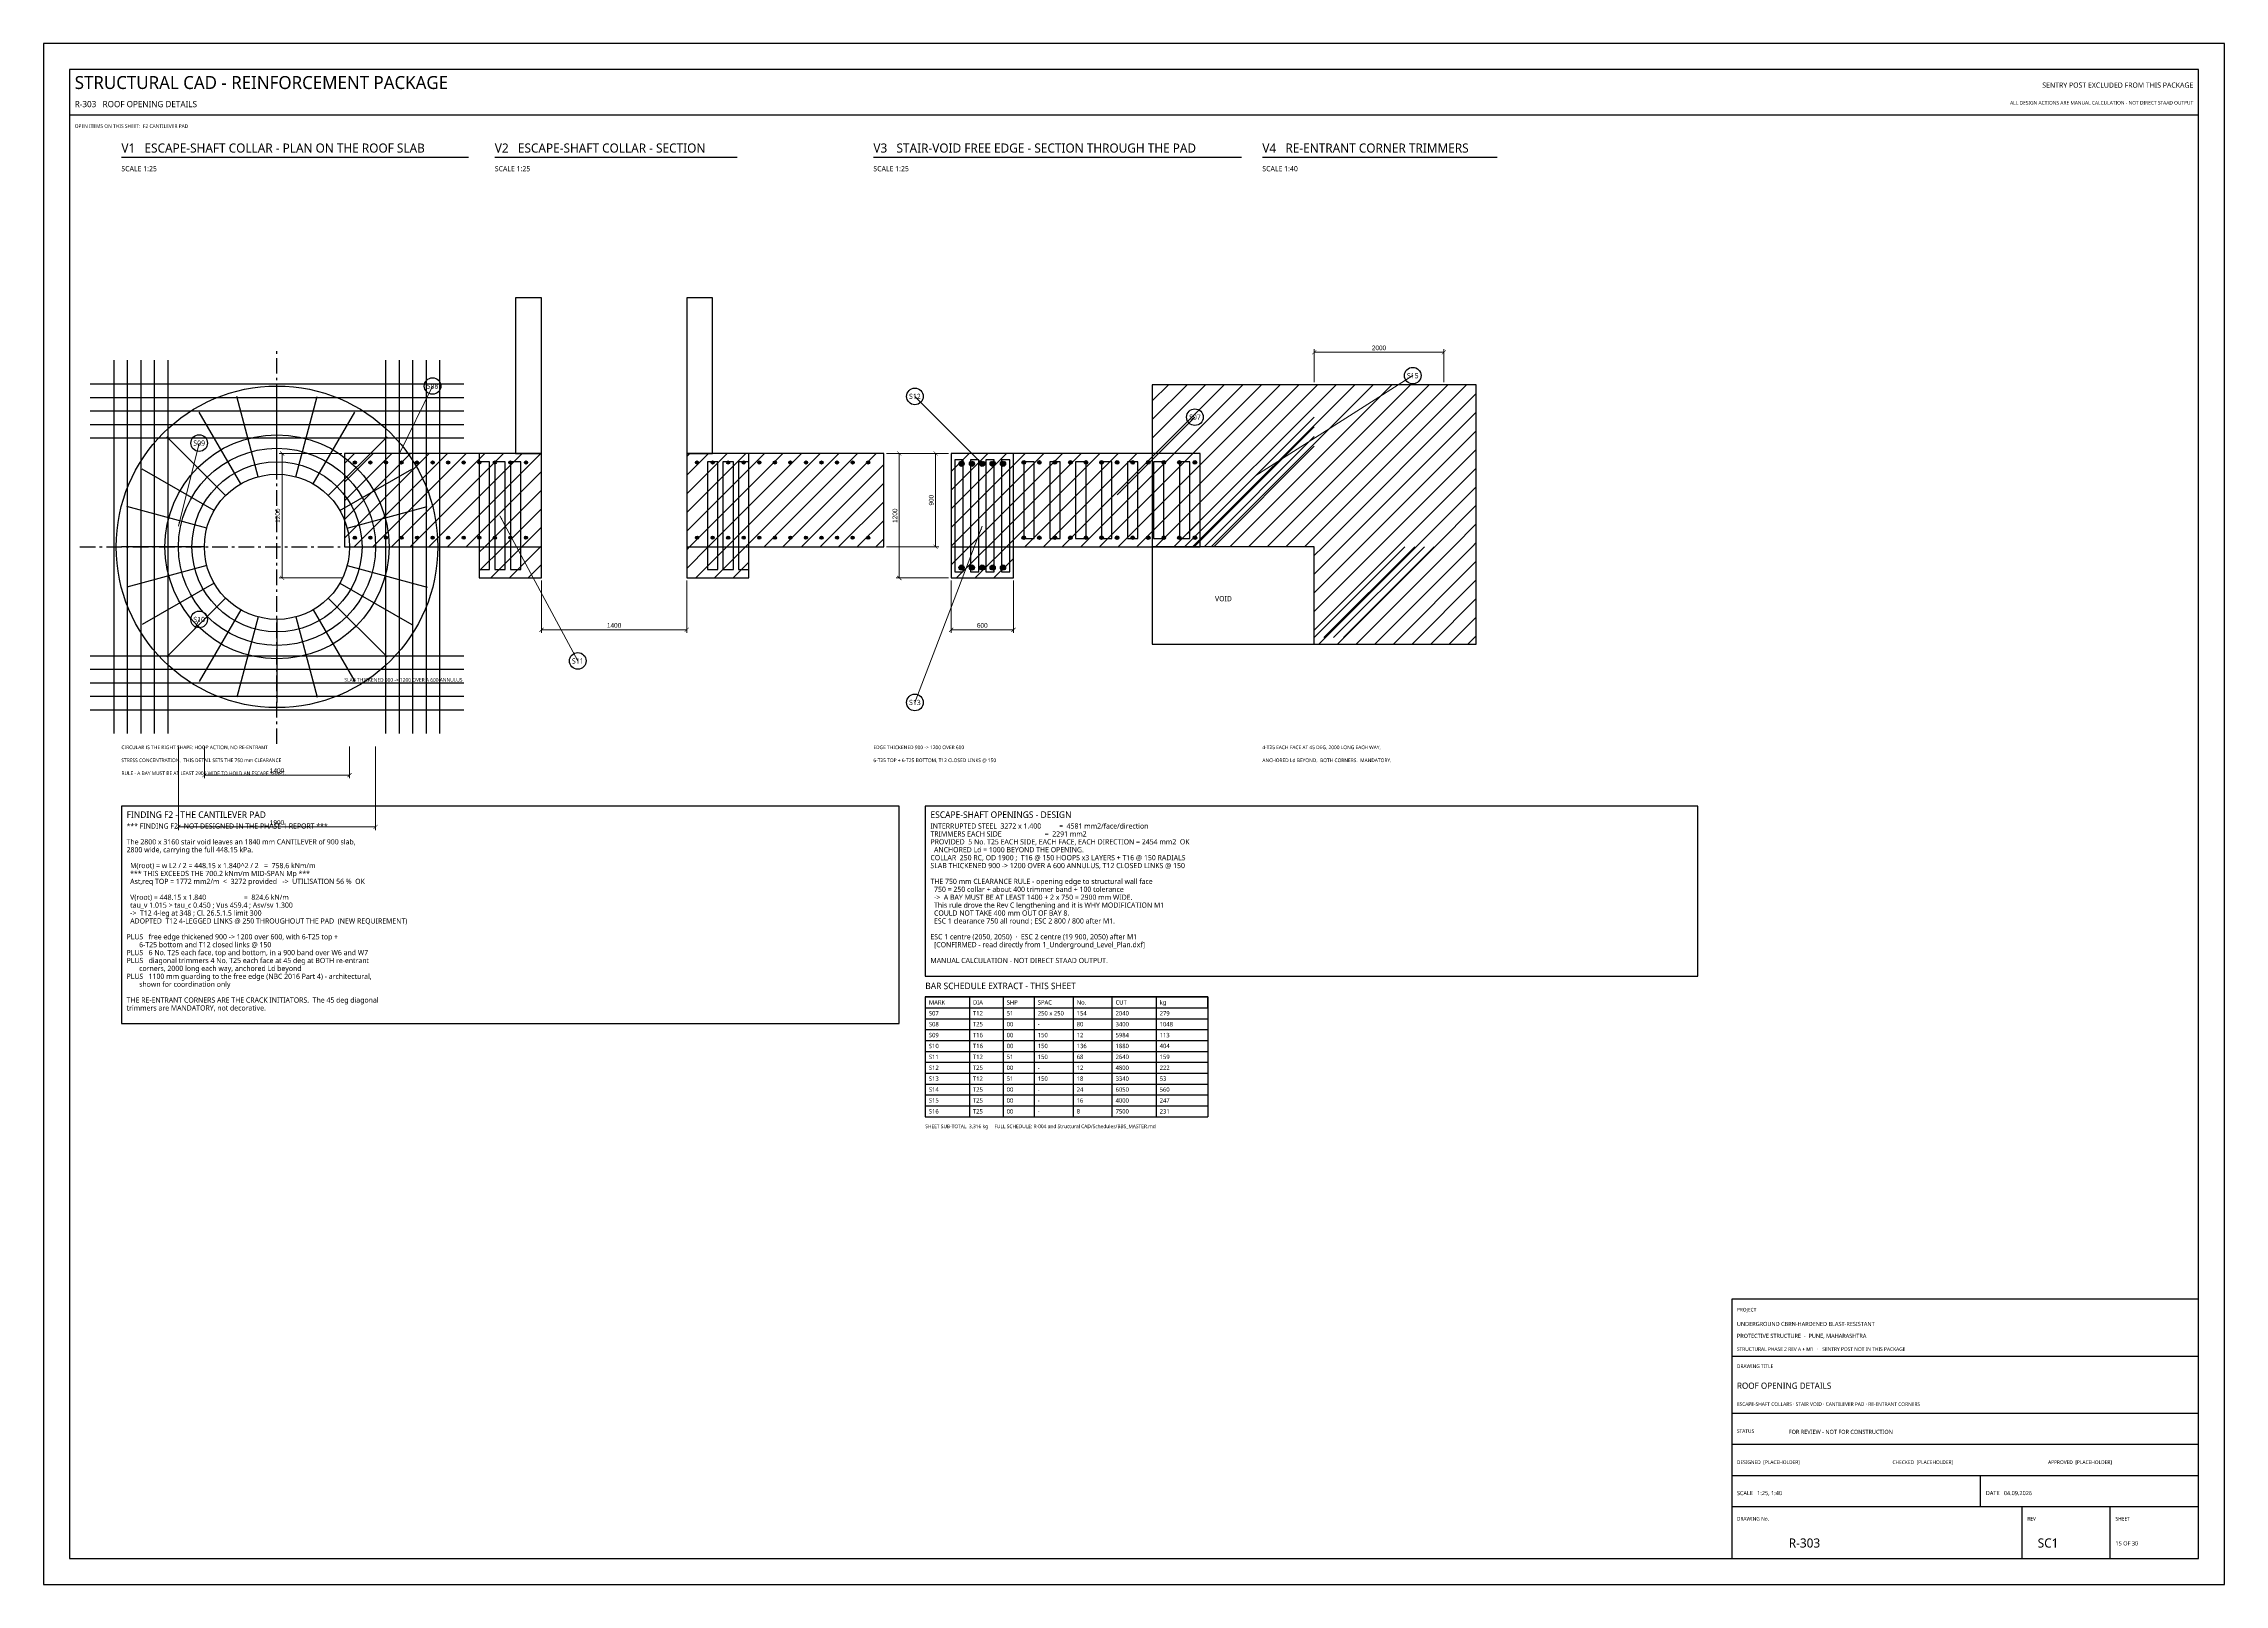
# Model space of a CAD drawing. Header units: millimetres. Extents: x 0 to 841, y 0 to 594.
import ezdxf
from ezdxf.enums import TextEntityAlignment as Align

# ---------------------------------------------------------------- set-up
doc = ezdxf.new("R2010")
doc.units = ezdxf.units.MM
for name, color, linetype in [('S-BLAST', 1, 'Continuous'), ('S-CALLOUT', 2, 'Continuous'), ('S-CENTER', 6, 'Continuous'), ('S-CONCRETE', 7, 'Continuous'), ('S-DIM', 4, 'Continuous'), ('S-HATCH', 8, 'Continuous'), ('S-NOTE', 7, 'Continuous'), ('S-REBAR-DIST', 3, 'Continuous'), ('S-REBAR-MAIN', 1, 'Continuous'), ('S-REBAR-SEC', 4, 'Continuous'), ('S-REBAR-STIRRUP', 6, 'Continuous'), ('S-REFERENCE', 8, 'Continuous'), ('S-TABLE', 7, 'Continuous'), ('S-TEXT', 7, 'Continuous'), ('S-TITLE', 7, 'Continuous')]:
    doc.layers.add(name, color=color, linetype=linetype)
doc.styles.add('OpenSans', font='OpenSans-Regular.ttf')
doc.dimstyles.new('SC-DIM', dxfattribs={"dimtxt": 1.8, "dimasz": 1.6, "dimexe": 1.2, "dimexo": 1, "dimgap": 0.8, "dimtad": 1, "dimdec": 0, "dimblk": 'ARCHTICK', "dimcen": 2.5, "dimclrd": 4, "dimclre": 4, "dimclrt": 4, "dimazin": 3, "dimtfac": 1, "dimtmove": 0, "dimatfit": 3, "dimlwd": 13, "dimlwe": 13})

# ---------------------------------------------------------------- blocks, each defined once
blk = doc.blocks.new('_ARCHTICK')
at = {"color": 0, "linetype": 'BYBLOCK', "const_width": 0.15}
blk.add_lwpolyline([(-0.5, -0.5), (0.5, 0.5)], dxfattribs=at)
blk = doc.blocks.new('BARMARK')
at = {"layer": 'S-CALLOUT'}
blk.add_circle((0, 0), 3.2, dxfattribs=at)

msp = doc.modelspace()

# ---------------------------------------------------------------- hatches: boundary and pattern name
at = {"layer": 'S-HATCH'}
h = msp.add_hatch(dxfattribs=at)
h.set_pattern_fill('ANSI31', scale=1.6)
h.paths.add_polyline_path([(427.5, 400), (552.5, 400), (552.5, 462.5), (427.5, 462.5)])
h = msp.add_hatch(dxfattribs=at)
h.set_pattern_fill('ANSI31', scale=1.6)
h.paths.add_polyline_path([(116, 400), (192, 400), (192, 436), (116, 436)])
h = msp.add_hatch(dxfattribs=at)
h.set_pattern_fill('ANSI31', scale=1.6)
h.paths.add_polyline_path([(248, 400), (324, 400), (324, 436), (248, 436)])
h = msp.add_hatch(dxfattribs=at)
h.set_pattern_fill('ANSI31', scale=1.6)
h.paths.add_polyline_path([(350, 388), (374, 388), (374, 436), (350, 436)])
h = msp.add_hatch(dxfattribs=at)
h.set_pattern_fill('ANSI31', scale=1.6)
h.paths.add_polyline_path([(374, 400), (446, 400), (446, 436), (374, 436)])
h = msp.add_hatch(dxfattribs=at)
h.set_pattern_fill('ANSI31', scale=1.6)
h.paths.add_polyline_path([(168, 388), (192, 388), (192, 400), (168, 400)])
h = msp.add_hatch(dxfattribs=at)
h.set_pattern_fill('ANSI31', scale=1.6)
h.paths.add_polyline_path([(248, 388), (272, 388), (272, 400), (248, 400)])
h = msp.add_hatch(dxfattribs=at)
h.set_pattern_fill('ANSI31', scale=1.6)
h.paths.add_polyline_path([(490, 362.5), (552.5, 362.5), (552.5, 400), (490, 400)])
at = {"layer": 'S-REBAR-MAIN'}
for points in [[(120.6, 432.52), (120.554, 432.75), (120.424, 432.944), (120.23, 433.074), (120, 433.12), (119.77, 433.074), (119.576, 432.944), (119.446, 432.75), (119.4, 432.52), (119.446, 432.29), (119.576, 432.096), (119.77, 431.966), (120, 431.92), (120.23, 431.966), (120.424, 432.096), (120.554, 432.29)], [(126.6, 432.52), (126.554, 432.75), (126.424, 432.944), (126.23, 433.074), (126, 433.12), (125.77, 433.074), (125.576, 432.944), (125.446, 432.75), (125.4, 432.52), (125.446, 432.29), (125.576, 432.096), (125.77, 431.966), (126, 431.92), (126.23, 431.966), (126.424, 432.096), (126.554, 432.29)], [(132.6, 432.52), (132.554, 432.75), (132.424, 432.944), (132.23, 433.074), (132, 433.12), (131.77, 433.074), (131.576, 432.944), (131.446, 432.75), (131.4, 432.52), (131.446, 432.29), (131.576, 432.096), (131.77, 431.966), (132, 431.92), (132.23, 431.966), (132.424, 432.096), (132.554, 432.29)], [(138.6, 432.52), (138.554, 432.75), (138.424, 432.944), (138.23, 433.074), (138, 433.12), (137.77, 433.074), (137.576, 432.944), (137.446, 432.75), (137.4, 432.52), (137.446, 432.29), (137.576, 432.096), (137.77, 431.966), (138, 431.92), (138.23, 431.966), (138.424, 432.096), (138.554, 432.29)], [(144.6, 432.52), (144.554, 432.75), (144.424, 432.944), (144.23, 433.074), (144, 433.12), (143.77, 433.074), (143.576, 432.944), (143.446, 432.75), (143.4, 432.52), (143.446, 432.29), (143.576, 432.096), (143.77, 431.966), (144, 431.92), (144.23, 431.966), (144.424, 432.096), (144.554, 432.29)], [(150.6, 432.52), (150.554, 432.75), (150.424, 432.944), (150.23, 433.074), (150, 433.12), (149.77, 433.074), (149.576, 432.944), (149.446, 432.75), (149.4, 432.52), (149.446, 432.29), (149.576, 432.096), (149.77, 431.966), (150, 431.92), (150.23, 431.966), (150.424, 432.096), (150.554, 432.29)], [(156.6, 432.52), (156.554, 432.75), (156.424, 432.944), (156.23, 433.074), (156, 433.12), (155.77, 433.074), (155.576, 432.944), (155.446, 432.75), (155.4, 432.52), (155.446, 432.29), (155.576, 432.096), (155.77, 431.966), (156, 431.92), (156.23, 431.966), (156.424, 432.096), (156.554, 432.29)], [(162.6, 432.52), (162.554, 432.75), (162.424, 432.944), (162.23, 433.074), (162, 433.12), (161.77, 433.074), (161.576, 432.944), (161.446, 432.75), (161.4, 432.52), (161.446, 432.29), (161.576, 432.096), (161.77, 431.966), (162, 431.92), (162.23, 431.966), (162.424, 432.096), (162.554, 432.29)], [(168.6, 432.52), (168.554, 432.75), (168.424, 432.944), (168.23, 433.074), (168, 433.12), (167.77, 433.074), (167.576, 432.944), (167.446, 432.75), (167.4, 432.52), (167.446, 432.29), (167.576, 432.096), (167.77, 431.966), (168, 431.92), (168.23, 431.966), (168.424, 432.096), (168.554, 432.29)], [(174.6, 432.52), (174.554, 432.75), (174.424, 432.944), (174.23, 433.074), (174, 433.12), (173.77, 433.074), (173.576, 432.944), (173.446, 432.75), (173.4, 432.52), (173.446, 432.29), (173.576, 432.096), (173.77, 431.966), (174, 431.92), (174.23, 431.966), (174.424, 432.096), (174.554, 432.29)], [(180.6, 432.52), (180.554, 432.75), (180.424, 432.944), (180.23, 433.074), (180, 433.12), (179.77, 433.074), (179.576, 432.944), (179.446, 432.75), (179.4, 432.52), (179.446, 432.29), (179.576, 432.096), (179.77, 431.966), (180, 431.92), (180.23, 431.966), (180.424, 432.096), (180.554, 432.29)], [(186.6, 432.52), (186.554, 432.75), (186.424, 432.944), (186.23, 433.074), (186, 433.12), (185.77, 433.074), (185.576, 432.944), (185.446, 432.75), (185.4, 432.52), (185.446, 432.29), (185.576, 432.096), (185.77, 431.966), (186, 431.92), (186.23, 431.966), (186.424, 432.096), (186.554, 432.29)], [(252.6, 432.52), (252.554, 432.75), (252.424, 432.944), (252.23, 433.074), (252, 433.12), (251.77, 433.074), (251.576, 432.944), (251.446, 432.75), (251.4, 432.52), (251.446, 432.29), (251.576, 432.096), (251.77, 431.966), (252, 431.92), (252.23, 431.966), (252.424, 432.096), (252.554, 432.29)], [(258.6, 432.52), (258.554, 432.75), (258.424, 432.944), (258.23, 433.074), (258, 433.12), (257.77, 433.074), (257.576, 432.944), (257.446, 432.75), (257.4, 432.52), (257.446, 432.29), (257.576, 432.096), (257.77, 431.966), (258, 431.92), (258.23, 431.966), (258.424, 432.096), (258.554, 432.29)], [(264.6, 432.52), (264.554, 432.75), (264.424, 432.944), (264.23, 433.074), (264, 433.12), (263.77, 433.074), (263.576, 432.944), (263.446, 432.75), (263.4, 432.52), (263.446, 432.29), (263.576, 432.096), (263.77, 431.966), (264, 431.92), (264.23, 431.966), (264.424, 432.096), (264.554, 432.29)], [(270.6, 432.52), (270.554, 432.75), (270.424, 432.944), (270.23, 433.074), (270, 433.12), (269.77, 433.074), (269.576, 432.944), (269.446, 432.75), (269.4, 432.52), (269.446, 432.29), (269.576, 432.096), (269.77, 431.966), (270, 431.92), (270.23, 431.966), (270.424, 432.096), (270.554, 432.29)], [(276.6, 432.52), (276.554, 432.75), (276.424, 432.944), (276.23, 433.074), (276, 433.12), (275.77, 433.074), (275.576, 432.944), (275.446, 432.75), (275.4, 432.52), (275.446, 432.29), (275.576, 432.096), (275.77, 431.966), (276, 431.92), (276.23, 431.966), (276.424, 432.096), (276.554, 432.29)], [(282.6, 432.52), (282.554, 432.75), (282.424, 432.944), (282.23, 433.074), (282, 433.12), (281.77, 433.074), (281.576, 432.944), (281.446, 432.75), (281.4, 432.52), (281.446, 432.29), (281.576, 432.096), (281.77, 431.966), (282, 431.92), (282.23, 431.966), (282.424, 432.096), (282.554, 432.29)], [(288.6, 432.52), (288.554, 432.75), (288.424, 432.944), (288.23, 433.074), (288, 433.12), (287.77, 433.074), (287.576, 432.944), (287.446, 432.75), (287.4, 432.52), (287.446, 432.29), (287.576, 432.096), (287.77, 431.966), (288, 431.92), (288.23, 431.966), (288.424, 432.096), (288.554, 432.29)], [(294.6, 432.52), (294.554, 432.75), (294.424, 432.944), (294.23, 433.074), (294, 433.12), (293.77, 433.074), (293.576, 432.944), (293.446, 432.75), (293.4, 432.52), (293.446, 432.29), (293.576, 432.096), (293.77, 431.966), (294, 431.92), (294.23, 431.966), (294.424, 432.096), (294.554, 432.29)], [(300.6, 432.52), (300.554, 432.75), (300.424, 432.944), (300.23, 433.074), (300, 433.12), (299.77, 433.074), (299.576, 432.944), (299.446, 432.75), (299.4, 432.52), (299.446, 432.29), (299.576, 432.096), (299.77, 431.966), (300, 431.92), (300.23, 431.966), (300.424, 432.096), (300.554, 432.29)], [(306.6, 432.52), (306.554, 432.75), (306.424, 432.944), (306.23, 433.074), (306, 433.12), (305.77, 433.074), (305.576, 432.944), (305.446, 432.75), (305.4, 432.52), (305.446, 432.29), (305.576, 432.096), (305.77, 431.966), (306, 431.92), (306.23, 431.966), (306.424, 432.096), (306.554, 432.29)], [(312.6, 432.52), (312.554, 432.75), (312.424, 432.944), (312.23, 433.074), (312, 433.12), (311.77, 433.074), (311.576, 432.944), (311.446, 432.75), (311.4, 432.52), (311.446, 432.29), (311.576, 432.096), (311.77, 431.966), (312, 431.92), (312.23, 431.966), (312.424, 432.096), (312.554, 432.29)], [(318.6, 432.52), (318.554, 432.75), (318.424, 432.944), (318.23, 433.074), (318, 433.12), (317.77, 433.074), (317.576, 432.944), (317.446, 432.75), (317.4, 432.52), (317.446, 432.29), (317.576, 432.096), (317.77, 431.966), (318, 431.92), (318.23, 431.966), (318.424, 432.096), (318.554, 432.29)], [(378.7, 432.52), (378.647, 432.788), (378.495, 433.015), (378.268, 433.167), (378, 433.22), (377.732, 433.167), (377.505, 433.015), (377.353, 432.788), (377.3, 432.52), (377.353, 432.252), (377.505, 432.025), (377.732, 431.873), (378, 431.82), (378.268, 431.873), (378.495, 432.025), (378.647, 432.252)], [(384.7, 432.52), (384.647, 432.788), (384.495, 433.015), (384.268, 433.167), (384, 433.22), (383.732, 433.167), (383.505, 433.015), (383.353, 432.788), (383.3, 432.52), (383.353, 432.252), (383.505, 432.025), (383.732, 431.873), (384, 431.82), (384.268, 431.873), (384.495, 432.025), (384.647, 432.252)], [(390.7, 432.52), (390.647, 432.788), (390.495, 433.015), (390.268, 433.167), (390, 433.22), (389.732, 433.167), (389.505, 433.015), (389.353, 432.788), (389.3, 432.52), (389.353, 432.252), (389.505, 432.025), (389.732, 431.873), (390, 431.82), (390.268, 431.873), (390.495, 432.025), (390.647, 432.252)], [(396.7, 432.52), (396.647, 432.788), (396.495, 433.015), (396.268, 433.167), (396, 433.22), (395.732, 433.167), (395.505, 433.015), (395.353, 432.788), (395.3, 432.52), (395.353, 432.252), (395.505, 432.025), (395.732, 431.873), (396, 431.82), (396.268, 431.873), (396.495, 432.025), (396.647, 432.252)], [(402.7, 432.52), (402.647, 432.788), (402.495, 433.015), (402.268, 433.167), (402, 433.22), (401.732, 433.167), (401.505, 433.015), (401.353, 432.788), (401.3, 432.52), (401.353, 432.252), (401.505, 432.025), (401.732, 431.873), (402, 431.82), (402.268, 431.873), (402.495, 432.025), (402.647, 432.252)], [(408.7, 432.52), (408.647, 432.788), (408.495, 433.015), (408.268, 433.167), (408, 433.22), (407.732, 433.167), (407.505, 433.015), (407.353, 432.788), (407.3, 432.52), (407.353, 432.252), (407.505, 432.025), (407.732, 431.873), (408, 431.82), (408.268, 431.873), (408.495, 432.025), (408.647, 432.252)], [(414.7, 432.52), (414.647, 432.788), (414.495, 433.015), (414.268, 433.167), (414, 433.22), (413.732, 433.167), (413.505, 433.015), (413.353, 432.788), (413.3, 432.52), (413.353, 432.252), (413.505, 432.025), (413.732, 431.873), (414, 431.82), (414.268, 431.873), (414.495, 432.025), (414.647, 432.252)], [(420.7, 432.52), (420.647, 432.788), (420.495, 433.015), (420.268, 433.167), (420, 433.22), (419.732, 433.167), (419.505, 433.015), (419.353, 432.788), (419.3, 432.52), (419.353, 432.252), (419.505, 432.025), (419.732, 431.873), (420, 431.82), (420.268, 431.873), (420.495, 432.025), (420.647, 432.252)], [(426.7, 432.52), (426.647, 432.788), (426.495, 433.015), (426.268, 433.167), (426, 433.22), (425.732, 433.167), (425.505, 433.015), (425.353, 432.788), (425.3, 432.52), (425.353, 432.252), (425.505, 432.025), (425.732, 431.873), (426, 431.82), (426.268, 431.873), (426.495, 432.025), (426.647, 432.252)], [(432.7, 432.52), (432.647, 432.788), (432.495, 433.015), (432.268, 433.167), (432, 433.22), (431.732, 433.167), (431.505, 433.015), (431.353, 432.788), (431.3, 432.52), (431.353, 432.252), (431.505, 432.025), (431.732, 431.873), (432, 431.82), (432.268, 431.873), (432.495, 432.025), (432.647, 432.252)], [(438.7, 432.52), (438.647, 432.788), (438.495, 433.015), (438.268, 433.167), (438, 433.22), (437.732, 433.167), (437.505, 433.015), (437.353, 432.788), (437.3, 432.52), (437.353, 432.252), (437.505, 432.025), (437.732, 431.873), (438, 431.82), (438.268, 431.873), (438.495, 432.025), (438.647, 432.252)], [(444.7, 432.52), (444.647, 432.788), (444.495, 433.015), (444.268, 433.167), (444, 433.22), (443.732, 433.167), (443.505, 433.015), (443.353, 432.788), (443.3, 432.52), (443.353, 432.252), (443.505, 432.025), (443.732, 431.873), (444, 431.82), (444.268, 431.873), (444.495, 432.025), (444.647, 432.252)], [(120.6, 403.52), (120.554, 403.75), (120.424, 403.944), (120.23, 404.074), (120, 404.12), (119.77, 404.074), (119.576, 403.944), (119.446, 403.75), (119.4, 403.52), (119.446, 403.29), (119.576, 403.096), (119.77, 402.966), (120, 402.92), (120.23, 402.966), (120.424, 403.096), (120.554, 403.29)], [(126.6, 403.52), (126.554, 403.75), (126.424, 403.944), (126.23, 404.074), (126, 404.12), (125.77, 404.074), (125.576, 403.944), (125.446, 403.75), (125.4, 403.52), (125.446, 403.29), (125.576, 403.096), (125.77, 402.966), (126, 402.92), (126.23, 402.966), (126.424, 403.096), (126.554, 403.29)], [(132.6, 403.52), (132.554, 403.75), (132.424, 403.944), (132.23, 404.074), (132, 404.12), (131.77, 404.074), (131.576, 403.944), (131.446, 403.75), (131.4, 403.52), (131.446, 403.29), (131.576, 403.096), (131.77, 402.966), (132, 402.92), (132.23, 402.966), (132.424, 403.096), (132.554, 403.29)], [(138.6, 403.52), (138.554, 403.75), (138.424, 403.944), (138.23, 404.074), (138, 404.12), (137.77, 404.074), (137.576, 403.944), (137.446, 403.75), (137.4, 403.52), (137.446, 403.29), (137.576, 403.096), (137.77, 402.966), (138, 402.92), (138.23, 402.966), (138.424, 403.096), (138.554, 403.29)], [(144.6, 403.52), (144.554, 403.75), (144.424, 403.944), (144.23, 404.074), (144, 404.12), (143.77, 404.074), (143.576, 403.944), (143.446, 403.75), (143.4, 403.52), (143.446, 403.29), (143.576, 403.096), (143.77, 402.966), (144, 402.92), (144.23, 402.966), (144.424, 403.096), (144.554, 403.29)], [(150.6, 403.52), (150.554, 403.75), (150.424, 403.944), (150.23, 404.074), (150, 404.12), (149.77, 404.074), (149.576, 403.944), (149.446, 403.75), (149.4, 403.52), (149.446, 403.29), (149.576, 403.096), (149.77, 402.966), (150, 402.92), (150.23, 402.966), (150.424, 403.096), (150.554, 403.29)], [(156.6, 403.52), (156.554, 403.75), (156.424, 403.944), (156.23, 404.074), (156, 404.12), (155.77, 404.074), (155.576, 403.944), (155.446, 403.75), (155.4, 403.52), (155.446, 403.29), (155.576, 403.096), (155.77, 402.966), (156, 402.92), (156.23, 402.966), (156.424, 403.096), (156.554, 403.29)], [(162.6, 403.52), (162.554, 403.75), (162.424, 403.944), (162.23, 404.074), (162, 404.12), (161.77, 404.074), (161.576, 403.944), (161.446, 403.75), (161.4, 403.52), (161.446, 403.29), (161.576, 403.096), (161.77, 402.966), (162, 402.92), (162.23, 402.966), (162.424, 403.096), (162.554, 403.29)], [(168.6, 403.52), (168.554, 403.75), (168.424, 403.944), (168.23, 404.074), (168, 404.12), (167.77, 404.074), (167.576, 403.944), (167.446, 403.75), (167.4, 403.52), (167.446, 403.29), (167.576, 403.096), (167.77, 402.966), (168, 402.92), (168.23, 402.966), (168.424, 403.096), (168.554, 403.29)], [(174.6, 403.52), (174.554, 403.75), (174.424, 403.944), (174.23, 404.074), (174, 404.12), (173.77, 404.074), (173.576, 403.944), (173.446, 403.75), (173.4, 403.52), (173.446, 403.29), (173.576, 403.096), (173.77, 402.966), (174, 402.92), (174.23, 402.966), (174.424, 403.096), (174.554, 403.29)], [(180.6, 403.52), (180.554, 403.75), (180.424, 403.944), (180.23, 404.074), (180, 404.12), (179.77, 404.074), (179.576, 403.944), (179.446, 403.75), (179.4, 403.52), (179.446, 403.29), (179.576, 403.096), (179.77, 402.966), (180, 402.92), (180.23, 402.966), (180.424, 403.096), (180.554, 403.29)], [(186.6, 403.52), (186.554, 403.75), (186.424, 403.944), (186.23, 404.074), (186, 404.12), (185.77, 404.074), (185.576, 403.944), (185.446, 403.75), (185.4, 403.52), (185.446, 403.29), (185.576, 403.096), (185.77, 402.966), (186, 402.92), (186.23, 402.966), (186.424, 403.096), (186.554, 403.29)], [(252.6, 403.52), (252.554, 403.75), (252.424, 403.944), (252.23, 404.074), (252, 404.12), (251.77, 404.074), (251.576, 403.944), (251.446, 403.75), (251.4, 403.52), (251.446, 403.29), (251.576, 403.096), (251.77, 402.966), (252, 402.92), (252.23, 402.966), (252.424, 403.096), (252.554, 403.29)], [(258.6, 403.52), (258.554, 403.75), (258.424, 403.944), (258.23, 404.074), (258, 404.12), (257.77, 404.074), (257.576, 403.944), (257.446, 403.75), (257.4, 403.52), (257.446, 403.29), (257.576, 403.096), (257.77, 402.966), (258, 402.92), (258.23, 402.966), (258.424, 403.096), (258.554, 403.29)], [(264.6, 403.52), (264.554, 403.75), (264.424, 403.944), (264.23, 404.074), (264, 404.12), (263.77, 404.074), (263.576, 403.944), (263.446, 403.75), (263.4, 403.52), (263.446, 403.29), (263.576, 403.096), (263.77, 402.966), (264, 402.92), (264.23, 402.966), (264.424, 403.096), (264.554, 403.29)], [(270.6, 403.52), (270.554, 403.75), (270.424, 403.944), (270.23, 404.074), (270, 404.12), (269.77, 404.074), (269.576, 403.944), (269.446, 403.75), (269.4, 403.52), (269.446, 403.29), (269.576, 403.096), (269.77, 402.966), (270, 402.92), (270.23, 402.966), (270.424, 403.096), (270.554, 403.29)], [(276.6, 403.52), (276.554, 403.75), (276.424, 403.944), (276.23, 404.074), (276, 404.12), (275.77, 404.074), (275.576, 403.944), (275.446, 403.75), (275.4, 403.52), (275.446, 403.29), (275.576, 403.096), (275.77, 402.966), (276, 402.92), (276.23, 402.966), (276.424, 403.096), (276.554, 403.29)], [(282.6, 403.52), (282.554, 403.75), (282.424, 403.944), (282.23, 404.074), (282, 404.12), (281.77, 404.074), (281.576, 403.944), (281.446, 403.75), (281.4, 403.52), (281.446, 403.29), (281.576, 403.096), (281.77, 402.966), (282, 402.92), (282.23, 402.966), (282.424, 403.096), (282.554, 403.29)], [(288.6, 403.52), (288.554, 403.75), (288.424, 403.944), (288.23, 404.074), (288, 404.12), (287.77, 404.074), (287.576, 403.944), (287.446, 403.75), (287.4, 403.52), (287.446, 403.29), (287.576, 403.096), (287.77, 402.966), (288, 402.92), (288.23, 402.966), (288.424, 403.096), (288.554, 403.29)], [(294.6, 403.52), (294.554, 403.75), (294.424, 403.944), (294.23, 404.074), (294, 404.12), (293.77, 404.074), (293.576, 403.944), (293.446, 403.75), (293.4, 403.52), (293.446, 403.29), (293.576, 403.096), (293.77, 402.966), (294, 402.92), (294.23, 402.966), (294.424, 403.096), (294.554, 403.29)], [(300.6, 403.52), (300.554, 403.75), (300.424, 403.944), (300.23, 404.074), (300, 404.12), (299.77, 404.074), (299.576, 403.944), (299.446, 403.75), (299.4, 403.52), (299.446, 403.29), (299.576, 403.096), (299.77, 402.966), (300, 402.92), (300.23, 402.966), (300.424, 403.096), (300.554, 403.29)], [(306.6, 403.52), (306.554, 403.75), (306.424, 403.944), (306.23, 404.074), (306, 404.12), (305.77, 404.074), (305.576, 403.944), (305.446, 403.75), (305.4, 403.52), (305.446, 403.29), (305.576, 403.096), (305.77, 402.966), (306, 402.92), (306.23, 402.966), (306.424, 403.096), (306.554, 403.29)], [(312.6, 403.52), (312.554, 403.75), (312.424, 403.944), (312.23, 404.074), (312, 404.12), (311.77, 404.074), (311.576, 403.944), (311.446, 403.75), (311.4, 403.52), (311.446, 403.29), (311.576, 403.096), (311.77, 402.966), (312, 402.92), (312.23, 402.966), (312.424, 403.096), (312.554, 403.29)], [(318.6, 403.52), (318.554, 403.75), (318.424, 403.944), (318.23, 404.074), (318, 404.12), (317.77, 404.074), (317.576, 403.944), (317.446, 403.75), (317.4, 403.52), (317.446, 403.29), (317.576, 403.096), (317.77, 402.966), (318, 402.92), (318.23, 402.966), (318.424, 403.096), (318.554, 403.29)], [(378.7, 403.52), (378.647, 403.788), (378.495, 404.015), (378.268, 404.167), (378, 404.22), (377.732, 404.167), (377.505, 404.015), (377.353, 403.788), (377.3, 403.52), (377.353, 403.252), (377.505, 403.025), (377.732, 402.873), (378, 402.82), (378.268, 402.873), (378.495, 403.025), (378.647, 403.252)], [(384.7, 403.52), (384.647, 403.788), (384.495, 404.015), (384.268, 404.167), (384, 404.22), (383.732, 404.167), (383.505, 404.015), (383.353, 403.788), (383.3, 403.52), (383.353, 403.252), (383.505, 403.025), (383.732, 402.873), (384, 402.82), (384.268, 402.873), (384.495, 403.025), (384.647, 403.252)], [(390.7, 403.52), (390.647, 403.788), (390.495, 404.015), (390.268, 404.167), (390, 404.22), (389.732, 404.167), (389.505, 404.015), (389.353, 403.788), (389.3, 403.52), (389.353, 403.252), (389.505, 403.025), (389.732, 402.873), (390, 402.82), (390.268, 402.873), (390.495, 403.025), (390.647, 403.252)], [(396.7, 403.52), (396.647, 403.788), (396.495, 404.015), (396.268, 404.167), (396, 404.22), (395.732, 404.167), (395.505, 404.015), (395.353, 403.788), (395.3, 403.52), (395.353, 403.252), (395.505, 403.025), (395.732, 402.873), (396, 402.82), (396.268, 402.873), (396.495, 403.025), (396.647, 403.252)], [(402.7, 403.52), (402.647, 403.788), (402.495, 404.015), (402.268, 404.167), (402, 404.22), (401.732, 404.167), (401.505, 404.015), (401.353, 403.788), (401.3, 403.52), (401.353, 403.252), (401.505, 403.025), (401.732, 402.873), (402, 402.82), (402.268, 402.873), (402.495, 403.025), (402.647, 403.252)], [(408.7, 403.52), (408.647, 403.788), (408.495, 404.015), (408.268, 404.167), (408, 404.22), (407.732, 404.167), (407.505, 404.015), (407.353, 403.788), (407.3, 403.52), (407.353, 403.252), (407.505, 403.025), (407.732, 402.873), (408, 402.82), (408.268, 402.873), (408.495, 403.025), (408.647, 403.252)], [(414.7, 403.52), (414.647, 403.788), (414.495, 404.015), (414.268, 404.167), (414, 404.22), (413.732, 404.167), (413.505, 404.015), (413.353, 403.788), (413.3, 403.52), (413.353, 403.252), (413.505, 403.025), (413.732, 402.873), (414, 402.82), (414.268, 402.873), (414.495, 403.025), (414.647, 403.252)], [(420.7, 403.52), (420.647, 403.788), (420.495, 404.015), (420.268, 404.167), (420, 404.22), (419.732, 404.167), (419.505, 404.015), (419.353, 403.788), (419.3, 403.52), (419.353, 403.252), (419.505, 403.025), (419.732, 402.873), (420, 402.82), (420.268, 402.873), (420.495, 403.025), (420.647, 403.252)], [(426.7, 403.52), (426.647, 403.788), (426.495, 404.015), (426.268, 404.167), (426, 404.22), (425.732, 404.167), (425.505, 404.015), (425.353, 403.788), (425.3, 403.52), (425.353, 403.252), (425.505, 403.025), (425.732, 402.873), (426, 402.82), (426.268, 402.873), (426.495, 403.025), (426.647, 403.252)], [(432.7, 403.52), (432.647, 403.788), (432.495, 404.015), (432.268, 404.167), (432, 404.22), (431.732, 404.167), (431.505, 404.015), (431.353, 403.788), (431.3, 403.52), (431.353, 403.252), (431.505, 403.025), (431.732, 402.873), (432, 402.82), (432.268, 402.873), (432.495, 403.025), (432.647, 403.252)], [(438.7, 403.52), (438.647, 403.788), (438.495, 404.015), (438.268, 404.167), (438, 404.22), (437.732, 404.167), (437.505, 404.015), (437.353, 403.788), (437.3, 403.52), (437.353, 403.252), (437.505, 403.025), (437.732, 402.873), (438, 402.82), (438.268, 402.873), (438.495, 403.025), (438.647, 403.252)], [(444.7, 403.52), (444.647, 403.788), (444.495, 404.015), (444.268, 404.167), (444, 404.22), (443.732, 404.167), (443.505, 404.015), (443.353, 403.788), (443.3, 403.52), (443.353, 403.252), (443.505, 403.025), (443.732, 402.873), (444, 402.82), (444.268, 402.873), (444.495, 403.025), (444.647, 403.252)]]:
    msp.add_hatch(color=1, dxfattribs=at).paths.add_polyline_path(points)
at = {"layer": 'S-REBAR-SEC'}
for points in [[(355, 432), (354.924, 432.383), (354.707, 432.707), (354.383, 432.924), (354, 433), (353.617, 432.924), (353.293, 432.707), (353.076, 432.383), (353, 432), (353.076, 431.617), (353.293, 431.293), (353.617, 431.076), (354, 431), (354.383, 431.076), (354.707, 431.293), (354.924, 431.617)], [(359, 432), (358.924, 432.383), (358.707, 432.707), (358.383, 432.924), (358, 433), (357.617, 432.924), (357.293, 432.707), (357.076, 432.383), (357, 432), (357.076, 431.617), (357.293, 431.293), (357.617, 431.076), (358, 431), (358.383, 431.076), (358.707, 431.293), (358.924, 431.617)], [(363, 432), (362.924, 432.383), (362.707, 432.707), (362.383, 432.924), (362, 433), (361.617, 432.924), (361.293, 432.707), (361.076, 432.383), (361, 432), (361.076, 431.617), (361.293, 431.293), (361.617, 431.076), (362, 431), (362.383, 431.076), (362.707, 431.293), (362.924, 431.617)], [(367, 432), (366.924, 432.383), (366.707, 432.707), (366.383, 432.924), (366, 433), (365.617, 432.924), (365.293, 432.707), (365.076, 432.383), (365, 432), (365.076, 431.617), (365.293, 431.293), (365.617, 431.076), (366, 431), (366.383, 431.076), (366.707, 431.293), (366.924, 431.617)], [(371, 432), (370.924, 432.383), (370.707, 432.707), (370.383, 432.924), (370, 433), (369.617, 432.924), (369.293, 432.707), (369.076, 432.383), (369, 432), (369.076, 431.617), (369.293, 431.293), (369.617, 431.076), (370, 431), (370.383, 431.076), (370.707, 431.293), (370.924, 431.617)], [(355, 392), (354.924, 392.383), (354.707, 392.707), (354.383, 392.924), (354, 393), (353.617, 392.924), (353.293, 392.707), (353.076, 392.383), (353, 392), (353.076, 391.617), (353.293, 391.293), (353.617, 391.076), (354, 391), (354.383, 391.076), (354.707, 391.293), (354.924, 391.617)], [(359, 392), (358.924, 392.383), (358.707, 392.707), (358.383, 392.924), (358, 393), (357.617, 392.924), (357.293, 392.707), (357.076, 392.383), (357, 392), (357.076, 391.617), (357.293, 391.293), (357.617, 391.076), (358, 391), (358.383, 391.076), (358.707, 391.293), (358.924, 391.617)], [(363, 392), (362.924, 392.383), (362.707, 392.707), (362.383, 392.924), (362, 393), (361.617, 392.924), (361.293, 392.707), (361.076, 392.383), (361, 392), (361.076, 391.617), (361.293, 391.293), (361.617, 391.076), (362, 391), (362.383, 391.076), (362.707, 391.293), (362.924, 391.617)], [(367, 392), (366.924, 392.383), (366.707, 392.707), (366.383, 392.924), (366, 393), (365.617, 392.924), (365.293, 392.707), (365.076, 392.383), (365, 392), (365.076, 391.617), (365.293, 391.293), (365.617, 391.076), (366, 391), (366.383, 391.076), (366.707, 391.293), (366.924, 391.617)], [(371, 392), (370.924, 392.383), (370.707, 392.707), (370.383, 392.924), (370, 393), (369.617, 392.924), (369.293, 392.707), (369.076, 392.383), (369, 392), (369.076, 391.617), (369.293, 391.293), (369.617, 391.076), (370, 391), (370.383, 391.076), (370.707, 391.293), (370.924, 391.617)]]:
    msp.add_hatch(color=4, dxfattribs=at).paths.add_polyline_path(points)

# ---------------------------------------------------------------- linework, layer by layer
at = {"layer": 'S-CENTER'}
for p, q in [((90, 474.4), (90, 475.4)), ((90, 466.8), (90, 472.8)), ((90, 464.2), (90, 465.2)), ((90, 456.6), (90, 462.6)), ((90, 454), (90, 455)), ((90, 446.4), (90, 452.4)), ((90, 443.8), (90, 444.8)), ((90, 436.2), (90, 442.2)), ((90, 433.6), (90, 434.6)), ((90, 426), (90, 432)), ((90, 423.4), (90, 424.4)), ((90, 415.8), (90, 421.8)), ((90, 413.2), (90, 414.2)), ((90, 405.6), (90, 411.6)), ((90, 403), (90, 404)), ((14, 400), (20, 400)), ((21.6, 400), (22.6, 400)), ((24.2, 400), (30.2, 400)), ((31.8, 400), (32.8, 400)), ((34.4, 400), (40.4, 400)), ((42, 400), (43, 400)), ((44.6, 400), (50.6, 400)), ((52.2, 400), (53.2, 400)), ((54.8, 400), (60.8, 400)), ((62.4, 400), (63.4, 400)), ((65, 400), (71, 400)), ((72.6, 400), (73.6, 400)), ((75.2, 400), (81.2, 400)), ((82.8, 400), (83.8, 400)), ((85.4, 400), (91.4, 400)), ((90, 395.4), (90, 401.4)), ((93, 400), (94, 400)), ((95.6, 400), (101.6, 400)), ((103.2, 400), (104.2, 400)), ((105.8, 400), (111.8, 400)), ((113.4, 400), (114.4, 400)), ((116, 400), (122, 400)), ((123.6, 400), (124.6, 400)), ((126.2, 400), (132.2, 400)), ((133.8, 400), (134.8, 400)), ((136.4, 400), (142.4, 400)), ((144, 400), (145, 400)), ((146.6, 400), (152.6, 400)), ((154.2, 400), (155.2, 400)), ((156.8, 400), (162.8, 400)), ((164.4, 400), (165.4, 400)), ((90, 392.8), (90, 393.8)), ((90, 385.2), (90, 391.2)), ((90, 382.6), (90, 383.6)), ((90, 375), (90, 381)), ((90, 372.4), (90, 373.4)), ((90, 364.8), (90, 370.8)), ((90, 362.2), (90, 363.2)), ((90, 354.6), (90, 360.6)), ((90, 352), (90, 353)), ((90, 344.4), (90, 350.4)), ((90, 341.8), (90, 342.8)), ((90, 334.2), (90, 340.2)), ((90, 331.6), (90, 332.6)), ((90, 324), (90, 330))]:
    msp.add_line(p, q, dxfattribs=at)
at = {"layer": 'S-CONCRETE'}
for points in [[(182, 436), (192, 436), (192, 496), (182, 496)], [(248, 436), (258, 436), (258, 496), (248, 496)], [(427.5, 362.5), (552.5, 362.5), (552.5, 462.5), (427.5, 462.5)], [(116, 400), (192, 400), (192, 436), (116, 436)], [(168, 388), (192, 388), (192, 436), (168, 436)], [(248, 400), (324, 400), (324, 436), (248, 436)], [(248, 388), (272, 388), (272, 436), (248, 436)], [(350, 400), (446, 400), (446, 436), (350, 436)], [(350, 388), (374, 388), (374, 436), (350, 436)], [(427.5, 362.5), (490, 362.5), (490, 400), (427.5, 400)]]:
    msp.add_lwpolyline(points, close=True, dxfattribs=at)
for radius in [38, 28]:
    msp.add_circle((90, 400), radius, dxfattribs=at)
at = {"layer": 'S-REBAR-DIST'}
for p, q in [((82.753, 427.046), (74.471, 457.956)), ((90, 428), (90, 460)), ((97.247, 427.046), (105.529, 457.956)), ((76, 424.249), (60, 451.962)), ((104, 424.249), (120, 451.962)), ((70.201, 419.799), (47.574, 442.426)), ((109.799, 419.799), (132.426, 442.426)), ((65.751, 414), (38.038, 430)), ((114.249, 414), (141.962, 430)), ((62.954, 407.247), (32.044, 415.529)), ((117.046, 407.247), (147.956, 415.529)), ((62, 400), (30, 400)), ((118, 400), (150, 400)), ((62.954, 392.753), (32.044, 384.471)), ((117.046, 392.753), (147.956, 384.471)), ((65.751, 386), (38.038, 370)), ((70.201, 380.201), (47.574, 357.574)), ((109.799, 380.201), (132.426, 357.574)), ((114.249, 386), (141.962, 370)), ((76, 375.751), (60, 348.038)), ((82.753, 372.954), (74.471, 342.044)), ((90, 372), (90, 340)), ((97.247, 372.954), (105.529, 342.044)), ((104, 375.751), (120, 348.038))]:
    msp.add_line(p, q, dxfattribs=at)
at = {"layer": 'S-REBAR-MAIN'}
for centre, radius in [((90, 400), 43.2), ((90, 400), 38), ((90, 400), 32.8), ((120, 432.52), 0.6), ((126, 432.52), 0.6), ((132, 432.52), 0.6), ((138, 432.52), 0.6), ((144, 432.52), 0.6), ((150, 432.52), 0.6), ((156, 432.52), 0.6), ((162, 432.52), 0.6), ((168, 432.52), 0.6), ((174, 432.52), 0.6), ((180, 432.52), 0.6), ((186, 432.52), 0.6), ((252, 432.52), 0.6), ((258, 432.52), 0.6), ((264, 432.52), 0.6), ((270, 432.52), 0.6), ((276, 432.52), 0.6), ((282, 432.52), 0.6), ((288, 432.52), 0.6), ((294, 432.52), 0.6), ((300, 432.52), 0.6), ((306, 432.52), 0.6), ((312, 432.52), 0.6), ((318, 432.52), 0.6), ((378, 432.52), 0.7), ((384, 432.52), 0.7), ((390, 432.52), 0.7), ((396, 432.52), 0.7), ((402, 432.52), 0.7), ((408, 432.52), 0.7), ((414, 432.52), 0.7), ((420, 432.52), 0.7), ((426, 432.52), 0.7), ((432, 432.52), 0.7), ((438, 432.52), 0.7), ((444, 432.52), 0.7), ((120, 403.52), 0.6), ((126, 403.52), 0.6), ((132, 403.52), 0.6), ((138, 403.52), 0.6), ((144, 403.52), 0.6), ((150, 403.52), 0.6), ((156, 403.52), 0.6), ((162, 403.52), 0.6), ((168, 403.52), 0.6), ((174, 403.52), 0.6), ((180, 403.52), 0.6), ((186, 403.52), 0.6), ((252, 403.52), 0.6), ((258, 403.52), 0.6), ((264, 403.52), 0.6), ((270, 403.52), 0.6), ((276, 403.52), 0.6), ((282, 403.52), 0.6), ((288, 403.52), 0.6), ((294, 403.52), 0.6), ((300, 403.52), 0.6), ((306, 403.52), 0.6), ((312, 403.52), 0.6), ((318, 403.52), 0.6), ((378, 403.52), 0.7), ((384, 403.52), 0.7), ((390, 403.52), 0.7), ((396, 403.52), 0.7), ((402, 403.52), 0.7), ((408, 403.52), 0.7), ((414, 403.52), 0.7), ((420, 403.52), 0.7), ((426, 403.52), 0.7), ((432, 403.52), 0.7), ((438, 403.52), 0.7), ((444, 403.52), 0.7)]:
    msp.add_circle(centre, radius, dxfattribs=at)
at = {"layer": 'S-REBAR-SEC'}
for p, q in [((27.2, 328), (27.2, 472)), ((32.4, 328), (32.4, 472)), ((37.6, 328), (37.6, 472)), ((42.8, 328), (42.8, 472)), ((48, 328), (48, 472)), ((132, 328), (132, 472)), ((137.2, 328), (137.2, 472)), ((142.4, 328), (142.4, 472)), ((147.6, 328), (147.6, 472)), ((152.8, 328), (152.8, 472)), ((18, 462.8), (162, 462.8)), ((18, 457.6), (162, 457.6)), ((18, 452.4), (162, 452.4)), ((18, 447.2), (162, 447.2)), ((440, 400), (490, 450)), ((443.75, 400), (490, 446.25)), ((18, 442), (162, 442)), ((447.5, 400), (490, 442.5)), ((451.25, 400), (490, 438.75)), ((490, 365), (525, 400)), ((493.75, 365), (528.75, 400)), ((497.5, 365), (532.5, 400)), ((501.25, 365), (536.25, 400)), ((18, 358), (162, 358)), ((18, 352.8), (162, 352.8)), ((18, 347.6), (162, 347.6)), ((18, 342.4), (162, 342.4)), ((18, 337.2), (162, 337.2))]:
    msp.add_line(p, q, dxfattribs=at)
for centre in [(354, 432), (358, 432), (362, 432), (366, 432), (370, 432), (354, 392), (358, 392), (362, 392), (366, 392), (370, 392)]:
    msp.add_circle(centre, 1, dxfattribs=at)
at = {"layer": 'S-REBAR-STIRRUP'}
for points in [[(168, 391.2), (172, 391.2), (172, 432.8), (168, 432.8)], [(174, 391.2), (178, 391.2), (178, 432.8), (174, 432.8)], [(180, 391.2), (184, 391.2), (184, 432.8), (180, 432.8)], [(256, 391.2), (260, 391.2), (260, 432.8), (256, 432.8)], [(262, 391.2), (266, 391.2), (266, 432.8), (262, 432.8)], [(268, 391.2), (272, 391.2), (272, 432.8), (268, 432.8)], [(351.4, 390.4), (354.6, 390.4), (354.6, 433.6), (351.4, 433.6)], [(357.4, 390.4), (360.6, 390.4), (360.6, 433.6), (357.4, 433.6)], [(363.4, 390.4), (366.6, 390.4), (366.6, 433.6), (363.4, 433.6)], [(369.4, 390.4), (372.6, 390.4), (372.6, 433.6), (369.4, 433.6)], [(378, 403.2), (382, 403.2), (382, 432.8), (378, 432.8)], [(388, 403.2), (392, 403.2), (392, 432.8), (388, 432.8)], [(398, 403.2), (402, 403.2), (402, 432.8), (398, 432.8)], [(408, 403.2), (412, 403.2), (412, 432.8), (408, 432.8)], [(418, 403.2), (422, 403.2), (422, 432.8), (418, 432.8)], [(428, 403.2), (432, 403.2), (432, 432.8), (428, 432.8)], [(438, 403.2), (442, 403.2), (442, 432.8), (438, 432.8)]]:
    msp.add_lwpolyline(points, close=True, dxfattribs=at)
at = {"layer": 'S-REFERENCE'}
msp.add_circle((90, 400), 62, dxfattribs=at)
at = {"layer": 'S-TABLE'}
for p, q in [((340, 226.475), (449, 226.475)), ((340, 226.475), (340, 180.275)), ((357, 226.475), (357, 180.275)), ((370, 226.475), (370, 180.275)), ((382, 226.475), (382, 180.275)), ((397, 226.475), (397, 180.275)), ((412, 226.475), (412, 180.275)), ((429, 226.475), (429, 180.275)), ((449, 226.475), (449, 180.275)), ((340, 218.075), (449, 218.075)), ((340, 213.875), (449, 213.875)), ((340, 209.675), (449, 209.675)), ((340, 205.475), (449, 205.475)), ((340, 201.275), (449, 201.275)), ((340, 197.075), (449, 197.075)), ((340, 192.875), (449, 192.875)), ((340, 188.675), (449, 188.675)), ((340, 184.475), (449, 184.475)), ((340, 180.275), (449, 180.275))]:
    msp.add_line(p, q, dxfattribs=at)
msp.add_lwpolyline([(340, 222.275), (449, 222.275), (449, 226.475), (340, 226.475)], close=True, dxfattribs=at)
at = {"layer": 'S-TITLE'}
for p, q in [((10, 566.5), (831, 566.5)), ((30, 550.2), (163.797, 550.2)), ((174, 550.2), (267.497, 550.2)), ((320, 550.2), (462.014, 550.2)), ((470, 550.2), (560.587, 550.2)), ((651, 88), (831, 88)), ((651, 66), (831, 66)), ((651, 54), (831, 54)), ((651, 42), (831, 42)), ((747, 30), (747, 42)), ((651, 30), (831, 30)), ((763, 10), (763, 30)), ((797, 10), (797, 30))]:
    msp.add_line(p, q, dxfattribs=at)
for points in [[(0, 0), (841, 0), (841, 594), (0, 594)], [(10, 10), (831, 10), (831, 584), (10, 584)], [(30, 216.175), (330, 216.175), (330, 300), (30, 300)], [(340, 234.475), (638, 234.475), (638, 300), (340, 300)], [(651, 10), (831, 10), (831, 110), (651, 110)]]:
    msp.add_lwpolyline(points, close=True, dxfattribs=at)

# ---------------------------------------------------------------- block references
at = {"layer": 'S-CALLOUT'}
for p in [(150, 462), (528, 466), (336, 458), (444, 450), (60, 440), (60, 372), (206, 356), (336, 340)]:
    msp.add_blockref('BARMARK', p, dxfattribs=at)

# ---------------------------------------------------------------- texts
at = {"layer": 'S-BLAST', "style": 'OpenSans'}
for s, height, p in [('ALL DESIGN ACTIONS ARE MANUAL CALCULATION - NOT DIRECT STAAD OUTPUT', 1.4, (829, 570.5)), ('SENTRY POST EXCLUDED FROM THIS PACKAGE', 2, (829, 577))]:
    msp.add_text(s, height=height, dxfattribs=at).set_placement(p, align=Align.RIGHT)
for s, height, p in [('OPEN ITEMS ON THIS SHEET:  F2 CANTILEVER PAD', 1.4, (12, 561.5)), ('RULE - A BAY MUST BE AT LEAST 2900 WIDE TO HOLD AN ESCAPE SHAFT.', 1.4, (30, 312)), ('ANCHORED Ld BEYOND.  BOTH CORNERS.  MANDATORY.', 1.4, (470, 317)), ('FOR REVIEW - NOT FOR CONSTRUCTION', 1.6, (673, 58))]:
    msp.add_text(s, height=height, dxfattribs=at).set_placement(p)
at = {"layer": 'S-CALLOUT', "style": 'OpenSans'}
for s, p in [('S08', (150, 462)), ('S15', (528, 466)), ('S12', (336, 458)), ('S07', (444, 450)), ('S09', (60, 440)), ('S10', (60, 372)), ('S11', (206, 356)), ('S13', (336, 340))]:
    msp.add_text(s, height=2, dxfattribs=at).set_placement(p, align=Align.MIDDLE_CENTER)
at = {"layer": 'S-NOTE', "style": 'OpenSans'}
for s, p in [('The 2800 x 3160 stair void leaves an 1840 mm CANTILEVER of 900 slab,', (32, 285.275)), ('*** FINDING F2 - NOT DESIGNED IN THE PHASE 1 REPORT ***', (32, 291.375)), ('TRIMMERS EACH SIDE                        =  2291 mm2', (342, 288.325)), ('INTERRUPTED STEEL  3272 x 1.400          =  4581 mm2/face/direction', (342, 291.375)), ('PROVIDED  5 No. T25 EACH SIDE, EACH FACE, EACH DIRECTION = 2454 mm2  OK', (342, 285.275)), ('2800 wide, carrying the full 448.15 kPa.', (32, 282.225)), ('  M(root) = w L2 / 2 = 448.15 x 1.840^2 / 2   =  758.6 kNm/m', (32, 276.125)), ('SLAB THICKENED 900 -> 1200 OVER A 600 ANNULUS, T12 CLOSED LINKS @ 150', (342, 276.125)), ('COLLAR  250 RC, OD 1900 ;  T16 @ 150 HOOPS x3 LAYERS + T16 @ 150 RADIALS', (342, 279.175)), ('  ANCHORED Ld = 1000 BEYOND THE OPENING.', (342, 282.225)), ('  Ast,req TOP = 1772 mm2/m  <  3272 provided   ->  UTILISATION 56 %  OK', (32, 270.025)), ('  *** THIS EXCEEDS THE 700.2 kNm/m MID-SPAN Mp ***', (32, 273.075)), ('THE 750 mm CLEARANCE RULE - opening edge to structural wall face', (342, 270.025)), ('  V(root) = 448.15 x 1.840                     =  824.6 kN/m', (32, 263.925)), ('  tau_v 1.015 > tau_c 0.450 ; Vus 459.4 ; Asv/sv 1.300', (32, 260.875)), ('  This rule drove the Rev C lengthening and it is WHY MODIFICATION M1', (342, 260.875)), ('  ->  A BAY MUST BE AT LEAST 1400 + 2 x 750 = 2900 mm WIDE.', (342, 263.925)), ('  750 = 250 collar + about 400 trimmer band + 100 tolerance', (342, 266.975)), ('  ADOPTED  T12 4-LEGGED LINKS @ 250 THROUGHOUT THE PAD  (NEW REQUIREMENT)', (32, 254.775)), ('  ->  T12 4-leg at 348 ; Cl. 26.5.1.5 limit 300', (32, 257.825)), ('  COULD NOT TAKE 400 mm OUT OF BAY 8.', (342, 257.825)), ('  ESC 1 clearance 750 all round ; ESC 2 800 / 800 after M1.', (342, 254.775)), ('PLUS   free edge thickened 900 -> 1200 over 600, with 6-T25 top +', (32, 248.675)), ('PLUS   6 No. T25 each face, top and bottom, in a 900 band over W6 and W7', (32, 242.575)), ('       6-T25 bottom and T12 closed links @ 150', (32, 245.625)), ('ESC 1 centre (2050, 2050)  ·  ESC 2 centre (19 900, 2050) after M1', (342, 248.675)), ('  [CONFIRMED - read directly from 1_Underground_Level_Plan.dxf]', (342, 245.625)), ('PLUS   diagonal trimmers 4 No. T25 each face at 45 deg at BOTH re-entrant', (32, 239.525)), ('PLUS   1100 mm guarding to the free edge (NBC 2016 Part 4) - architectural,', (32, 233.425)), ('       corners, 2000 long each way, anchored Ld beyond', (32, 236.475)), ('MANUAL CALCULATION - NOT DIRECT STAAD OUTPUT.', (342, 239.525)), ('       shown for coordination only', (32, 230.375)), ('THE RE-ENTRANT CORNERS ARE THE CRACK INITIATORS.  The 45 deg diagonal', (32, 224.275)), ('trimmers are MANDATORY, not decorative.', (32, 221.225))]:
    msp.add_text(s, height=2, dxfattribs=at).set_placement(p)
at = {"layer": 'S-TABLE', "style": 'OpenSans'}
for s, height, p in [('S07', 1.6869, (341.4, 219.332)), ('MARK', 1.6869, (341.4, 223.532)), ('T12', 1.6869, (358.4, 219.332)), ('DIA', 1.6869, (358.4, 223.532)), ('SHP', 1.6869, (371.4, 223.532)), ('51', 1.6869, (371.4, 219.332)), ('250 x 250', 1.6869, (383.4, 219.332)), ('SPAC', 1.6869, (383.4, 223.532)), ('154', 1.6869, (398.4, 219.332)), ('No.', 1.6869, (398.4, 223.532)), ('2040', 1.6869, (413.4, 219.332)), ('CUT', 1.6869, (413.4, 223.532)), ('279', 1.6869, (430.4, 219.332)), ('kg', 1.6869, (430.4, 223.532)), ('S08', 1.6869, (341.4, 215.132)), ('S09', 1.6869, (341.4, 210.932)), ('T25', 1.6869, (358.4, 215.132)), ('T16', 1.6869, (358.4, 210.932)), ('00', 1.6869, (371.4, 215.132)), ('00', 1.6869, (371.4, 210.932)), ('-', 1.687, (383.4, 215.132)), ('150', 1.6869, (383.4, 210.932)), ('80', 1.6869, (398.4, 215.132)), ('12', 1.6869, (398.4, 210.932)), ('3400', 1.6869, (413.4, 215.132)), ('5984', 1.6869, (413.4, 210.932)), ('1048', 1.6869, (430.4, 215.132)), ('113', 1.6869, (430.4, 210.932)), ('S10', 1.6869, (341.4, 206.732)), ('S11', 1.6869, (341.4, 202.532)), ('T16', 1.6869, (358.4, 206.732)), ('T12', 1.6869, (358.4, 202.532)), ('00', 1.6869, (371.4, 206.732)), ('51', 1.6869, (371.4, 202.532)), ('150', 1.6869, (383.4, 206.732)), ('150', 1.6869, (383.4, 202.532)), ('68', 1.6869, (398.4, 202.532)), ('136', 1.6869, (398.4, 206.732)), ('2640', 1.6869, (413.4, 202.532)), ('1880', 1.6869, (413.4, 206.732)), ('404', 1.6869, (430.4, 206.732)), ('159', 1.6869, (430.4, 202.532)), ('S12', 1.6869, (341.4, 198.332)), ('S13', 1.6869, (341.4, 194.132)), ('T25', 1.6869, (358.4, 198.332)), ('T12', 1.6869, (358.4, 194.132)), ('00', 1.6869, (371.4, 198.332)), ('51', 1.6869, (371.4, 194.132)), ('-', 1.687, (383.4, 198.332)), ('150', 1.6869, (383.4, 194.132)), ('12', 1.6869, (398.4, 198.332)), ('18', 1.6869, (398.4, 194.132)), ('4800', 1.6869, (413.4, 198.332)), ('3340', 1.6869, (413.4, 194.132)), ('222', 1.6869, (430.4, 198.332)), ('53', 1.6869, (430.4, 194.132)), ('S14', 1.6869, (341.4, 189.932)), ('S15', 1.6869, (341.4, 185.732)), ('T25', 1.6869, (358.4, 189.932)), ('T25', 1.6869, (358.4, 185.732)), ('00', 1.6869, (371.4, 189.932)), ('00', 1.6869, (371.4, 185.732)), ('-', 1.687, (383.4, 189.932)), ('-', 1.687, (383.4, 185.732)), ('24', 1.6869, (398.4, 189.932)), ('16', 1.6869, (398.4, 185.732)), ('4000', 1.6869, (413.4, 185.732)), ('6050', 1.6869, (413.4, 189.932)), ('247', 1.6869, (430.4, 185.732)), ('560', 1.6869, (430.4, 189.932)), ('SHEET SUB-TOTAL  3,316 kg     FULL SCHEDULE: R-004 and Structural CAD/Schedules/BBS_MASTER.md', 1.4, (340, 175.875)), ('S16', 1.6869, (341.4, 181.532)), ('T25', 1.6869, (358.4, 181.532)), ('00', 1.6869, (371.4, 181.532)), ('-', 1.687, (383.4, 181.532)), ('8', 1.687, (398.4, 181.532)), ('7500', 1.6869, (413.4, 181.532)), ('231', 1.6869, (430.4, 181.532))]:
    msp.add_text(s, height=height, dxfattribs=at).set_placement(p)
at = {"layer": 'S-TEXT', "style": 'OpenSans'}
for s, height, p in [('SCALE 1:25', 2, (30, 544.8)), ('SCALE 1:25', 2, (174, 544.8)), ('SCALE 1:25', 2, (320, 544.8)), ('SCALE 1:40', 2, (470, 544.8)), ('SLAB THICKENED 900 -> 1200 OVER A 600 ANNULUS', 1.4, (116, 348)), ('CIRCULAR IS THE RIGHT SHAPE: HOOP ACTION, NO RE-ENTRANT', 1.4, (30, 322)), ('EDGE THICKENED 900 -> 1200 OVER 600', 1.4, (320, 322)), ('4-T25 EACH FACE AT 45 DEG, 2000 LONG EACH WAY,', 1.4, (470, 322)), ('STRESS CONCENTRATION.  THIS DETAIL SETS THE 750 mm CLEARANCE', 1.4, (30, 317)), ('6-T25 TOP + 6-T25 BOTTOM, T12 CLOSED LINKS @ 150', 1.4, (320, 317))]:
    msp.add_text(s, height=height, dxfattribs=at).set_placement(p)
msp.add_text('VOID', height=2, dxfattribs=at).set_placement((455, 380), align=Align.MIDDLE_CENTER)
at = {"layer": 'S-TITLE', "style": 'OpenSans'}
for s, height, p in [('STRUCTURAL CAD - REINFORCEMENT PACKAGE', 5, (12, 576.5)), ('R-303   ROOF OPENING DETAILS', 2.4, (12, 569.5)), ('V1   ESCAPE-SHAFT COLLAR - PLAN ON THE ROOF SLAB', 3.5, (30, 552)), ('V2   ESCAPE-SHAFT COLLAR - SECTION', 3.5, (174, 552)), ('V3   STAIR-VOID FREE EDGE - SECTION THROUGH THE PAD', 3.5, (320, 552)), ('V4   RE-ENTRANT CORNER TRIMMERS', 3.5, (470, 552)), ('FINDING F2 - THE CANTILEVER PAD', 2.5, (32, 295.5)), ('ESCAPE-SHAFT OPENINGS - DESIGN', 2.5, (342, 295.5)), ('BAR SCHEDULE EXTRACT - THIS SHEET', 2.5, (340, 229.475)), ('PROJECT', 1.4, (653, 105.2)), ('UNDERGROUND CBRN-HARDENED BLAST-RESISTANT', 1.6, (653, 99.6)), ('PROTECTIVE STRUCTURE  -  PUNE, MAHARASHTRA', 1.6, (653, 95)), ('STRUCTURAL PHASE 2 REV A + M1   ·   SENTRY POST NOT IN THIS PACKAGE', 1.4, (653, 90)), ('DRAWING TITLE', 1.4, (653, 83.4)), ('ROOF OPENING DETAILS', 2.4, (653, 75.4)), ('ESCAPE-SHAFT COLLARS · STAIR VOID · CANTILEVER PAD · RE-ENTRANT CORNERS', 1.4, (653, 68.8)), ('STATUS', 1.4, (653, 58.4)), ('DESIGNED  [PLACEHOLDER]', 1.4, (653, 46.4)), ('CHECKED  [PLACEHOLDER]', 1.4, (713, 46.4)), ('APPROVED  [PLACEHOLDER]', 1.4, (773, 46.4)), ('SCALE   1:25, 1:40', 1.6, (653, 34.4)), ('DATE   04.09.2026', 1.6, (749, 34.4)), ('DRAWING No.', 1.4, (653, 24.6)), ('REV', 1.4, (765, 24.6)), ('SHEET', 1.4, (799, 24.6)), ('R-303', 3.5, (673, 14.2)), ('SC1', 3.5, (769, 14.2)), ('15 OF 30', 1.6, (799, 15))]:
    msp.add_text(s, height=height, dxfattribs=at).set_placement(p)

# ---------------------------------------------------------------- dimensions: what is measured, and where the dimension line sits
at = {"layer": 'S-DIM'}
for base, p1, p2, override in [((490, 475), (490, 462.5), (540, 462.5), {"dimlfac": 40}), ((192, 368), (192, 388), (248, 388), {"dimlfac": 25}), ((350, 368), (350, 388), (374, 388), {"dimlfac": 25}), ((52, 292), (52, 324), (128, 324), {"dimlfac": 25}), ((62, 312), (62, 324), (118, 324), {"dimlfac": 25})]:
    msp.add_linear_dim(base=base, p1=p1, p2=p2, dimstyle='SC-DIM', override=override, dxfattribs=at).render()
for base, p1, p2 in [((92, 388), (116, 388), (116, 436)), ((344, 400), (324, 400), (324, 436)), ((330, 388), (350, 388), (350, 436))]:
    msp.add_linear_dim(base=base, p1=p1, p2=p2, angle=90, dimstyle='SC-DIM', override={"dimlfac": 25}, dxfattribs=at).render()

# ---------------------------------------------------------------- leaders
at = {"layer": 'S-CALLOUT'}
for points in [[(467.5, 427.5), (528, 466)], [(137.2, 436), (150, 462)], [(362, 432), (336, 458)], [(414, 420), (444, 450)], [(52, 408), (60, 440)], [(176, 412), (206, 356)], [(362, 408), (336, 340)], [(58, 368), (60, 372)]]:
    msp.add_leader(points, dimstyle='SC-DIM', dxfattribs=at)

doc.saveas('drawing.dxf')
